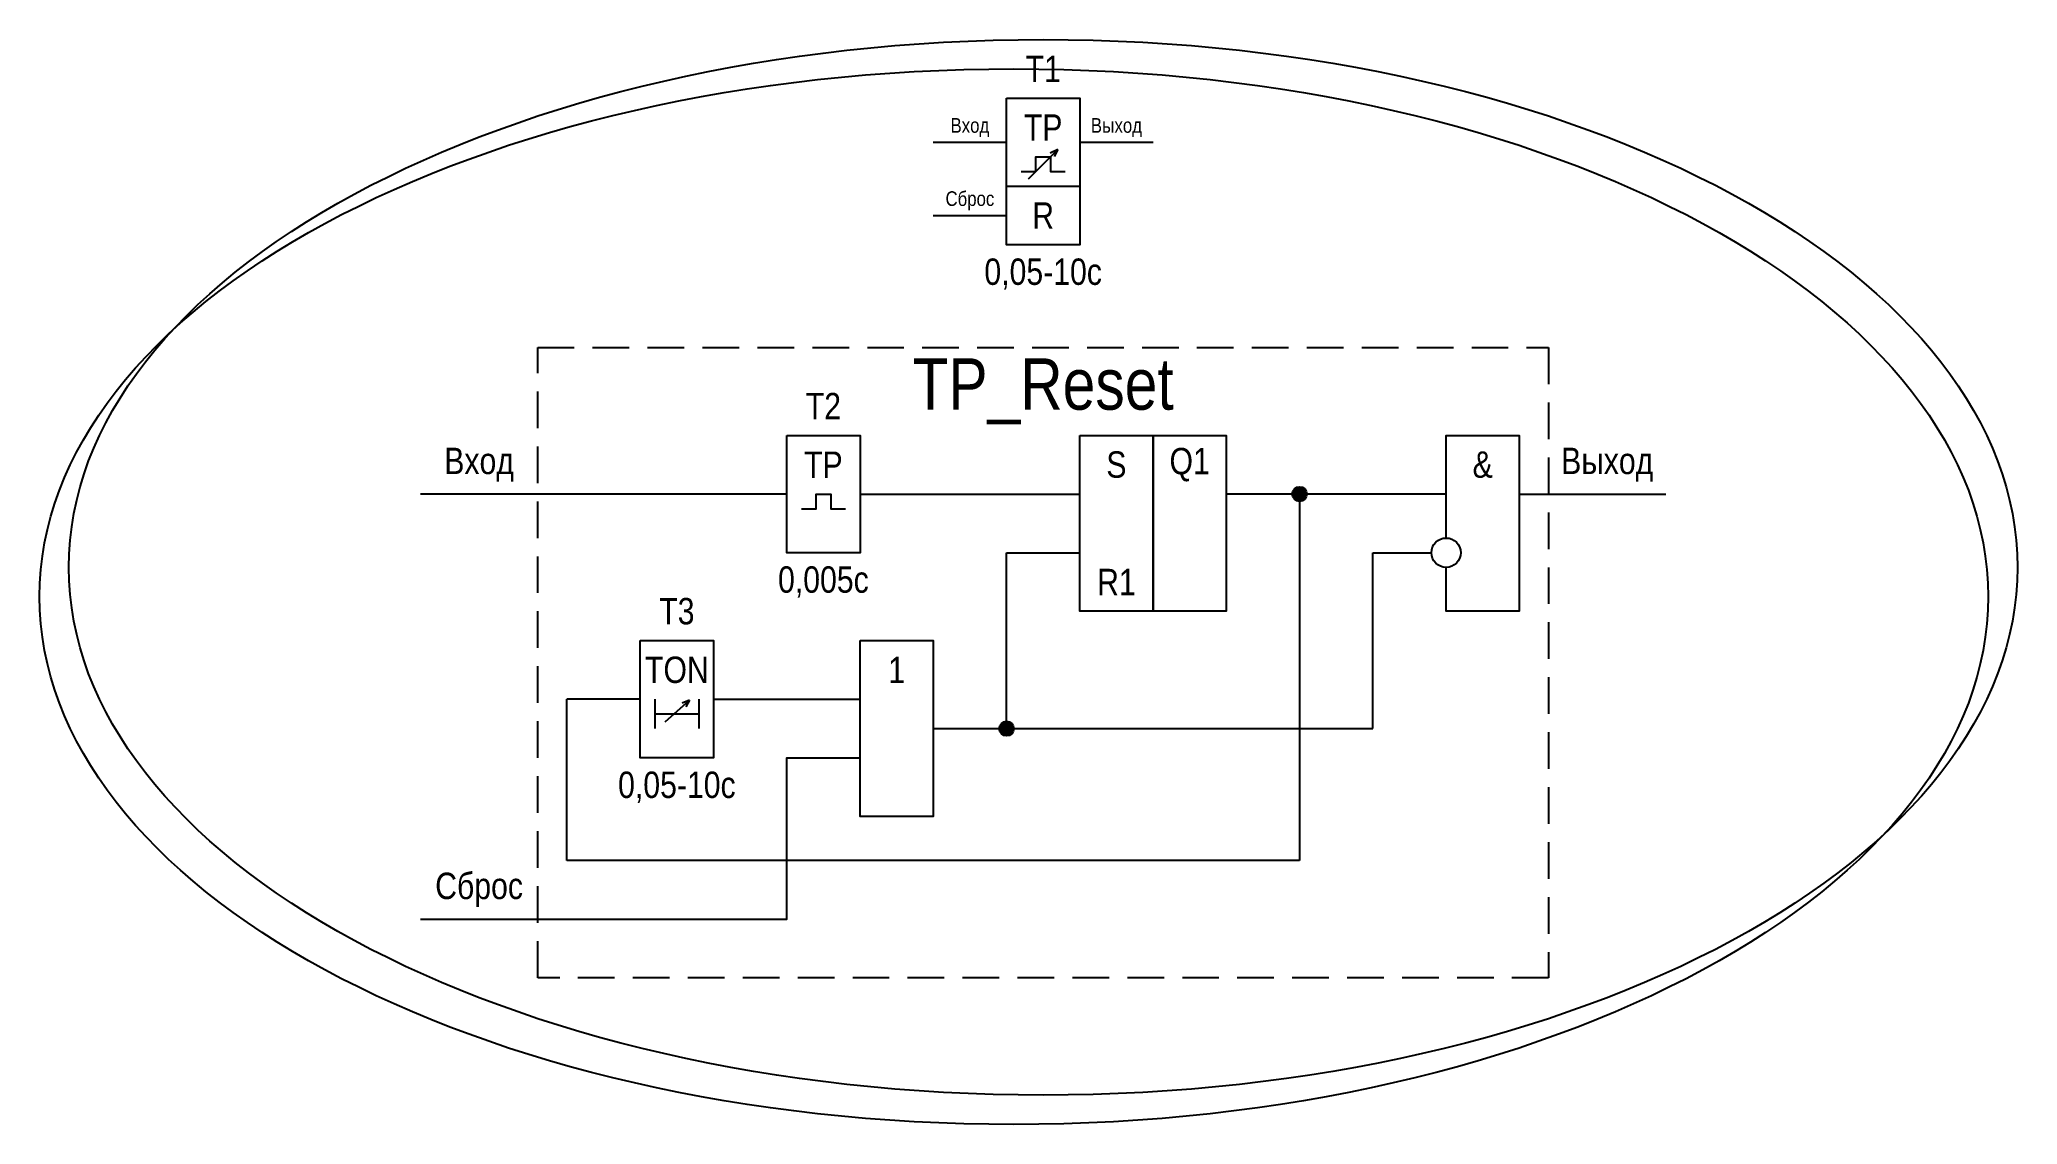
# Model space of a CAD drawing. Header units: millimetres. Extents: x -7300 to 495, y 0 to 1179.
# Drawn here: x -6800 to -6665, y 907 to 981 of the extents above; entities that cross this region are included whole.
import ezdxf

# ---------------------------------------------------------------- set-up
doc = ezdxf.new("R2010")
doc.units = ezdxf.units.MM
doc.linetypes.add('штриховая2', pattern=[0.375, 0.25, -0.125])
doc.styles.add('2.5_Gost_RD', font='ARIALN.TTF', dxfattribs={"height": 2.5})
doc.styles.add('3.5_Gost_RD', font='ARIALN.TTF', dxfattribs={"height": 3.5})

msp = doc.modelspace()

# ---------------------------------------------------------------- texts
at = {"ltscale": 100, "attachment_point": 5, "style": '2.5_Gost_RD'}
for s, insert, char_height, width in [('T1', (-6731.5, 979), 1.8, 5), ('Вход', (-6736.5, 975), 1, 5), ('TP', (-6731.5, 975), 1.8, 5), ('Выход', (-6726.5, 975), 1, 5), ('Сброс', (-6736.5, 970), 1, 5), ('R', (-6731.5, 969), 1.8, 5), ('0,05-10с', (-6731.5, 965), 1.8, 5), ('T2', (-6746.5, 956), 1.8, 5), ('Вход', (-6770, 952), 1.8, 8), ('Q1', (-6721.5, 952), 1.8, 5), ('Выход', (-6693, 952), 1.8, 8), ('TP', (-6746.5, 952), 1.8, 5), ('S', (-6726.5, 952), 1.8, 5), ('&', (-6701.5, 952), 1.8, 5), ('0,005с', (-6746.5, 944), 1.8, 5), ('R1', (-6726.5, 944), 1.8, 5), ('T3', (-6756.5, 942), 1.8, 5), ('TON', (-6756.5, 938), 1.8, 5), ('1', (-6741.5, 938), 1.8, 5), ('0,05-10с', (-6756.5, 930), 1.8, 5), ('Сброс', (-6770, 923), 1.8, 8)]:
    msp.add_mtext(s, dxfattribs=dict(at, insert=insert, char_height=char_height, width=width))
at = {"color": 30, "ltscale": 100, "insert": (-6731.5, 957), "char_height": 3.5, "width": 69, "attachment_point": 5, "style": '3.5_Gost_RD'}
msp.add_mtext('{\\C3;ТР_Reset}', dxfattribs=at)

# ---------------------------------------------------------------- blocks, each defined once
blk = doc.blocks.new('Точка')
at = {"ltscale": 100}
h = blk.add_hatch(color=256, dxfattribs=at)
h.dxf.hatch_style = 1
edge = h.paths.add_edge_path()
edge.add_arc((0, 0), 0.5, 0, 360)
blk.add_circle((0, 0), 0.5, dxfattribs=at)

# ---------------------------------------------------------------- linework, layer by layer
at = {"ltscale": 100}
for p, q in [((-6732.5, 971.5), (-6730.5, 973.5)), ((-6730.5, 973.5), (-6731.01, 973.25)), ((-6730.5, 973.5), (-6730.74, 973.02)), ((-6729, 974), (-6724, 974)), ((-6749, 950), (-6774, 950)), ((-6744, 950), (-6729, 950)), ((-6704, 950), (-6719, 950)), ((-6714, 950), (-6714, 925)), ((-6699, 950), (-6689, 950)), ((-6734, 934), (-6734, 946)), ((-6734, 946), (-6729, 946)), ((-6709, 934), (-6709, 946)), ((-6709, 946), (-6705, 946)), ((-6759, 936), (-6764, 936)), ((-6764, 925), (-6764, 936)), ((-6754, 936), (-6754, 936)), ((-6754, 936), (-6744, 936)), ((-6739, 934), (-6709, 934)), ((-6714, 925), (-6764, 925))]:
    msp.add_line(p, q, dxfattribs=at)
at = {"color": 3, "ltscale": 100}
msp.add_line((-6739, 969), (-6734, 969), dxfattribs=at)
at = {"color": 7, "ltscale": 100}
for p, q in [((-6757.3, 934.46), (-6755.63, 935.95)), ((-6755.63, 935.95), (-6756.15, 935.73)), ((-6755.63, 935.95), (-6755.89, 935.48))]:
    msp.add_line(p, q, dxfattribs=at)
at = {"ltscale": 100}
for points in [[(-6734, 977), (-6729, 977), (-6729, 967), (-6734, 967)], [(-6734, 971), (-6729, 971), (-6729, 967), (-6734, 967)], [(-6749, 954), (-6744, 954), (-6744, 946), (-6749, 946)], [(-6729, 954), (-6724, 954), (-6724, 942), (-6729, 942)], [(-6724, 954), (-6719, 954), (-6719, 942), (-6724, 942)], [(-6759, 940), (-6754, 940), (-6754, 932), (-6759, 932)], [(-6744, 940), (-6739, 940), (-6739, 928), (-6744, 928)]]:
    msp.add_lwpolyline(points, close=True, dxfattribs=at)
for points in [[(-6739, 974), (-6734, 974)], [(-6733, 972), (-6732, 972), (-6732, 973), (-6731, 973), (-6731, 972), (-6730, 972)], [(-6704, 947), (-6704, 954), (-6699, 954), (-6699, 942), (-6704, 942), (-6704, 945)], [(-6748, 949), (-6747, 949), (-6747, 950), (-6746, 950), (-6746, 949), (-6745, 949)], [(-6758, 936), (-6758, 934)], [(-6755, 936), (-6755, 934)], [(-6758, 935), (-6755, 935)], [(-6774, 921), (-6749, 921), (-6749, 932), (-6744, 932)]]:
    msp.add_lwpolyline(points, dxfattribs=at)
at = {"linetype": 'штриховая2', "ltscale": 10}
msp.add_lwpolyline([(-6766, 960), (-6697, 960), (-6697, 917), (-6766, 917)], close=True, dxfattribs=at)
at = {"ltscale": 100}
msp.add_circle((-6704, 946), 1, dxfattribs=at)
at = {"color": 3, "ltscale": 100}
for centre in [(-6731.5, 945), (-6733.5, 943)]:
    msp.add_ellipse(centre, major_axis=(-66.5, 0), ratio=0.541353, dxfattribs=at)

# ---------------------------------------------------------------- block references
at = {"color": 2, "ltscale": 100}
for p in [(-6714, 950), (-6734, 934)]:
    msp.add_blockref('Точка', p, dxfattribs=at)

msp.set_redraw_order([(e.dxf.handle, doc.entitydb.next_handle()) for e in msp.query("TEXT MTEXT ATTDEF DIMENSION ARC_DIMENSION")])  # texts and dimensions are drawn at this point

doc.saveas('drawing.dxf')
